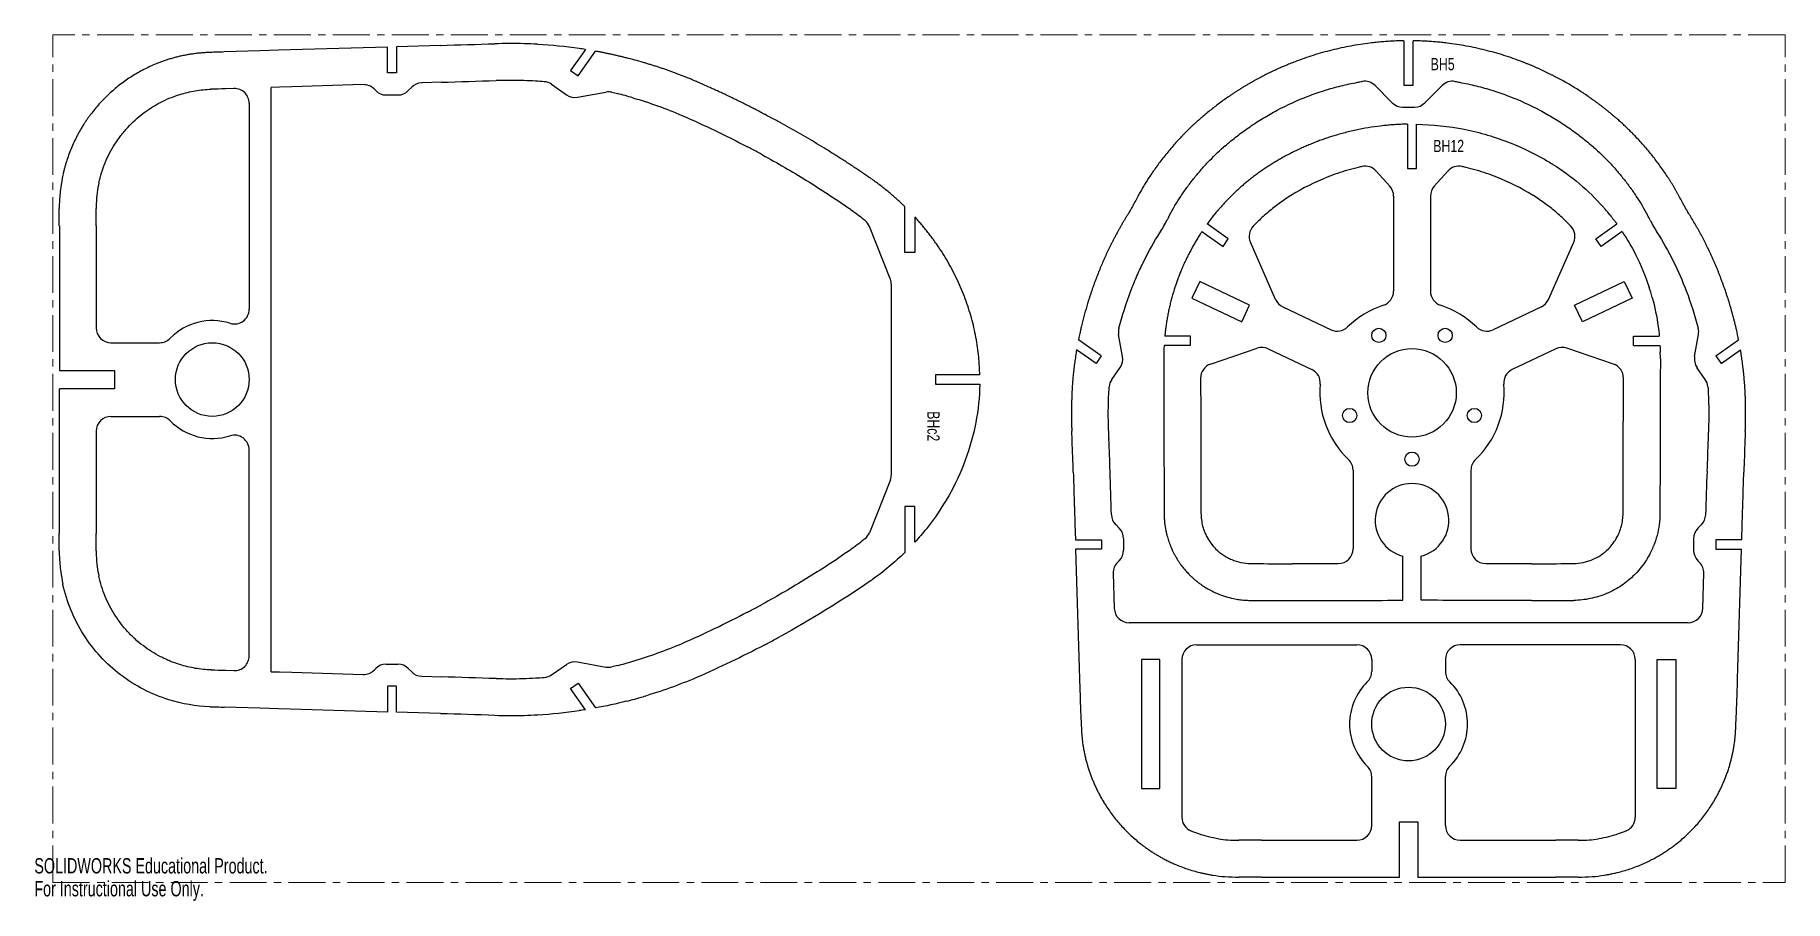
# Model space of a CAD drawing. Header units: inches. Extents: x 0 to 23.8, y 0 to 11.8.
import ezdxf

# ---------------------------------------------------------------- set-up
doc = ezdxf.new("R2010")
doc.units = ezdxf.units.IN
doc.header["$MEASUREMENT"] = 0
doc.linetypes.add('CENTERX2', pattern=[0.8, 0.5, -0.1, 0.1, -0.1])
doc.layers.add('PART_NAMES', color=1, linetype='Continuous')
doc.styles.add('SLDTEXTSTYLE0', font='TXT', dxfattribs={"width": 0.75})
doc.styles.add('SLDTEXTSTYLE1', font='TXT', dxfattribs={"width": 0.7})

msp = doc.modelspace()

# ---------------------------------------------------------------- texts
at = {"color": 7, "linetype": 'Continuous', "char_height": 0.2076, "attachment_point": 1, "style": 'SLDTEXTSTYLE1'}
for s, insert in [('SOLIDWORKS Educational Product.', (0, 0.579)), ('For Instructional Use Only.', (0, 0.268))]:
    msp.add_mtext(s, dxfattribs=dict(at, insert=insert))
at = {"layer": 'PART_NAMES', "char_height": 0.1667, "attachment_point": 1, "style": 'SLDTEXTSTYLE0'}
for s, insert in [('BH5', (18.943, 11.438)), ('BH12', (18.978, 10.327))]:
    msp.add_mtext(s, dxfattribs=dict(at, insert=insert))
at = {"layer": 'PART_NAMES', "insert": (12.281, 6.645), "char_height": 0.1667, "attachment_point": 1, "rotation": 270, "style": 'SLDTEXTSTYLE0'}
msp.add_mtext('BHc2', dxfattribs=at)

# ---------------------------------------------------------------- linework, layer by layer
at = {"color": 7, "linetype": 'CENTERX2', "lineweight": 18}
for p, q in [((0.25, 0.25), (0.25, 11.75)), ((23.75, 11.75), (0.25, 11.75)), ((23.75, 0.25), (23.75, 11.75)), ((0.25, 0.25), (23.75, 0.25))]:
    msp.add_line(p, q, dxfattribs=at)
at = {"color": 7, "linetype": 'Continuous', "lineweight": 25}
for p, q in [((18.58, 11.671), (18.58, 11.071)), ((18.705, 11.071), (18.705, 11.671)), ((3.059, 11.534), (2.577, 11.52)), ((3.313, 11.542), (3.059, 11.534)), ((3.476, 11.547), (3.313, 11.542)), ((4.789, 11.586), (3.476, 11.547)), ((4.789, 11.236), (4.789, 11.586)), ((5.509, 11.608), (4.914, 11.59)), ((4.914, 11.59), (4.914, 11.236)), ((7.475, 11.554), (7.274, 11.267)), ((7.376, 11.195), (7.611, 11.53)), ((4.914, 11.236), (4.789, 11.236)), ((7.274, 11.267), (7.376, 11.195)), ((2.708, 11.024), (2.592, 11.02)), ((3.328, 11.042), (3.214, 11.039)), ((3.214, 3.109), (3.214, 11.039)), ((3.491, 11.047), (3.328, 11.042)), ((4.461, 11.076), (3.491, 11.047)), ((4.608, 11.018), (4.631, 10.995)), ((4.772, 10.936), (4.931, 10.936)), ((5.073, 10.995), (5.12, 11.042)), ((5.524, 11.108), (5.255, 11.1)), ((7.017, 11.081), (7.218, 10.94)), ((7.368, 10.906), (7.755, 10.975)), ((18.188, 11.063), (18.422, 10.83)), ((18.58, 11.071), (18.705, 11.071)), ((18.864, 10.83), (19.098, 11.063)), ((2.914, 10.824), (2.914, 8.028)), ((18.563, 10.771), (18.723, 10.771)), ((15.823, 10.619), (15.805, 10.604)), ((18.628, 10.539), (18.628, 9.94)), ((18.753, 9.94), (18.753, 10.539)), ((21.481, 10.604), (21.463, 10.619)), ((16.151, 10.242), (16.134, 10.228)), ((21.151, 10.228), (21.135, 10.242)), ((18.389, 9.697), (18.204, 9.904)), ((18.628, 9.94), (18.753, 9.94)), ((18.991, 9.697), (19.176, 9.904)), ((18.44, 9.563), (18.44, 8.272)), ((18.94, 9.563), (18.94, 8.272)), ((11.811, 8.799), (11.811, 9.419)), ((11.946, 9.279), (11.946, 8.799)), ((0.339, 9.161), (0.339, 7.199)), ((0.839, 9.161), (0.839, 7.774)), ((11.613, 8.434), (11.329, 9.152)), ((15.84, 9.082), (16.127, 8.881)), ((16.198, 8.984), (15.911, 9.185)), ((21.182, 8.984), (21.469, 9.185)), ((21.54, 9.082), (21.254, 8.881)), ((11.946, 8.799), (11.811, 8.799)), ((16.127, 8.881), (16.198, 8.984)), ((16.839, 8.162), (16.497, 8.937)), ((20.542, 8.162), (20.883, 8.937)), ((21.254, 8.881), (21.182, 8.984)), ((11.627, 5.787), (11.627, 8.361)), ((15.81, 8.405), (15.703, 8.179)), ((16.487, 8.082), (15.81, 8.405)), ((20.893, 8.082), (21.57, 8.405)), ((21.57, 8.405), (21.678, 8.179)), ((15.703, 8.179), (16.38, 7.857)), ((16.38, 7.857), (16.487, 8.082)), ((21.001, 7.857), (20.893, 8.082)), ((21.678, 8.179), (21.001, 7.857)), ((16.936, 8.062), (17.591, 7.75)), ((20.445, 8.062), (19.79, 7.75)), ((14.474, 7.394), (14.165, 7.611)), ((14.763, 7.386), (14.71, 7.685)), ((15.686, 7.663), (15.336, 7.663)), ((15.686, 7.538), (15.686, 7.663)), ((21.695, 7.663), (22.045, 7.663)), ((21.695, 7.538), (21.695, 7.663)), ((22.523, 7.386), (22.576, 7.685)), ((22.812, 7.394), (23.121, 7.611)), ((1.039, 7.574), (1.7, 7.574)), ((14.403, 7.292), (14.14, 7.476)), ((14.474, 7.394), (14.403, 7.292)), ((15.686, 7.538), (15.326, 7.538)), ((15.958, 7.284), (16.59, 7.5)), ((16.74, 7.491), (17.332, 7.209)), ((20.64, 7.491), (20.048, 7.209)), ((21.423, 7.284), (20.791, 7.5)), ((21.695, 7.538), (22.054, 7.538)), ((22.812, 7.394), (22.883, 7.292)), ((22.883, 7.292), (23.146, 7.476)), ((0.339, 7.199), (1.089, 7.199)), ((1.089, 7.199), (1.089, 6.949)), ((12.826, 7.136), (12.226, 7.136)), ((12.226, 7.136), (12.226, 7.011)), ((14.618, 7.076), (14.73, 7.236)), ((15.322, 7.355), (15.322, 7.083)), ((22.059, 7.355), (22.058, 7.083)), ((22.668, 7.076), (22.556, 7.236)), ((0.339, 4.987), (0.339, 6.949)), ((1.089, 6.949), (0.339, 6.949)), ((12.226, 7.011), (12.826, 7.011)), ((15.322, 7.083), (15.324, 6.624)), ((15.822, 7.094), (15.822, 7.084)), ((15.822, 7.084), (15.824, 6.625)), ((21.557, 6.625), (21.558, 7.084)), ((21.558, 7.084), (21.558, 7.094)), ((22.058, 7.083), (22.057, 6.624)), ((1.039, 6.574), (1.7, 6.574)), ((0.839, 6.374), (0.839, 4.987)), ((2.914, 3.324), (2.914, 6.12)), ((11.613, 5.714), (11.329, 4.996)), ((17.89, 5.844), (17.89, 4.777)), ((19.49, 5.844), (19.49, 4.777)), ((11.946, 5.349), (11.811, 5.349)), ((11.811, 5.349), (11.811, 4.729)), ((11.946, 4.868), (11.946, 5.349)), ((15.327, 5.362), (15.327, 5.261)), ((15.827, 5.363), (15.827, 5.262)), ((21.553, 5.262), (21.554, 5.363)), ((14.116, 5.109), (14.123, 4.899)), ((14.671, 5.105), (14.718, 5.058)), ((22.615, 5.105), (22.568, 5.058)), ((23.163, 4.899), (23.17, 5.109)), ((14.123, 4.899), (14.476, 4.899)), ((14.126, 4.774), (14.175, 3.164)), ((14.476, 4.774), (14.126, 4.774)), ((14.476, 4.899), (14.476, 4.774)), ((14.776, 4.916), (14.776, 4.757)), ((22.51, 4.916), (22.51, 4.757)), ((23.163, 4.899), (22.81, 4.899)), ((22.81, 4.899), (22.81, 4.774)), ((22.81, 4.774), (23.16, 4.774)), ((23.111, 3.164), (23.16, 4.774)), ((14.718, 4.616), (14.695, 4.593)), ((17.069, 4.576), (17.194, 4.576)), ((17.194, 4.576), (17.245, 4.576)), ((17.245, 4.576), (17.391, 4.576)), ((18.565, 4.078), (18.565, 4.679)), ((18.815, 4.078), (18.815, 4.679)), ((19.989, 4.576), (20.135, 4.576)), ((20.135, 4.576), (20.186, 4.576)), ((20.186, 4.576), (20.311, 4.576)), ((22.568, 4.616), (22.591, 4.593)), ((14.637, 4.445), (14.651, 3.968)), ((22.635, 3.968), (22.649, 4.445)), ((17.071, 4.076), (17.195, 4.076)), ((17.195, 4.076), (17.246, 4.076)), ((17.246, 4.076), (17.392, 4.076)), ((20.134, 4.076), (19.988, 4.076)), ((20.185, 4.076), (20.134, 4.076)), ((20.31, 4.076), (20.185, 4.076)), ((22.435, 3.774), (14.851, 3.774)), ((15.768, 3.474), (17.943, 3.474)), ((21.518, 3.474), (19.343, 3.474)), ((2.592, 3.128), (2.708, 3.124)), ((3.214, 3.109), (3.328, 3.106)), ((3.328, 3.106), (3.491, 3.101)), ((3.491, 3.101), (4.461, 3.071)), ((4.608, 3.13), (4.631, 3.153)), ((4.772, 3.211), (4.931, 3.211)), ((5.073, 3.153), (5.12, 3.106)), ((7.017, 3.067), (7.218, 3.208)), ((7.368, 3.241), (7.755, 3.173)), ((14.175, 3.164), (14.18, 3.008)), ((15.268, 3.274), (15.018, 3.274)), ((15.018, 3.274), (15.018, 1.524)), ((15.268, 1.524), (15.268, 3.274)), ((15.568, 3.274), (15.568, 1.133)), ((18.143, 3.274), (18.143, 3.113)), ((19.143, 3.274), (19.143, 3.113)), ((21.718, 3.274), (21.718, 1.133)), ((22.018, 3.274), (22.268, 3.274)), ((22.018, 1.524), (22.018, 3.274)), ((22.268, 3.274), (22.268, 1.524)), ((23.106, 3.008), (23.111, 3.164)), ((4.914, 2.911), (4.789, 2.911)), ((4.789, 2.911), (4.789, 2.561)), ((4.914, 2.558), (4.914, 2.911)), ((5.255, 3.048), (5.524, 3.039)), ((7.274, 2.881), (7.376, 2.953)), ((7.475, 2.594), (7.274, 2.881)), ((7.376, 2.953), (7.611, 2.617)), ((14.18, 3.008), (14.187, 2.765)), ((23.099, 2.765), (23.106, 3.008)), ((3.059, 2.614), (2.577, 2.628)), ((3.313, 2.606), (3.059, 2.614)), ((3.476, 2.601), (3.313, 2.606)), ((4.789, 2.561), (3.476, 2.601)), ((5.509, 2.54), (4.914, 2.558)), ((18.143, 1.023), (18.143, 1.685)), ((19.143, 1.023), (19.143, 1.685)), ((15.018, 1.524), (15.268, 1.524)), ((22.268, 1.524), (22.018, 1.524)), ((18.518, 1.074), (18.768, 1.074)), ((18.518, 0.323), (18.518, 1.074)), ((18.768, 1.074), (18.768, 0.323)), ((16.647, 0.822), (17.943, 0.823)), ((19.343, 0.823), (20.639, 0.822)), ((16.647, 0.322), (18.518, 0.323)), ((18.768, 0.323), (20.639, 0.322))]:
    msp.add_line(p, q, dxfattribs=at)
for centre, radius in [((18.24, 7.673), 0.0968), ((19.14, 7.673), 0.0968), ((2.414, 7.074), 0.5), ((18.69, 6.894), 0.6), ((17.844, 6.586), 0.0968), ((19.536, 6.586), 0.0967), ((18.69, 5.994), 0.0968), ((18.643, 2.399), 0.5)]:
    msp.add_circle(centre, radius, dxfattribs=at)
for centre, radius, start, end in [((6.453, 5.043), 6.591, 88.3413, 91.7848), ((5.54, -86.906), 98.47, 91.7242, 91.83789), ((-16.57, 743.885), 732.609, 271.726982, 271.784822), ((6.453, 5.043), 6.591, 86.7382, 88.341), ((6.463, 5.209), 6.424, 81.6753, 86.7382), ((6.463, 5.208), 6.426, 73.7694, 75.8737), ((5.54, -86.906), 97.97, 91.7242, 91.83789), ((2.714, 10.824), 0.2, 0, 91.7252), ((4.467, 10.876), 0.2, 45, 91.7269), ((4.772, 11.136), 0.2, 225, 270), ((4.931, 11.136), 0.2, 270, 315), ((5.261, 10.9), 0.2, 91.7269, 135), ((-16.57, 743.885), 733.109, 271.726981, 271.784822), ((6.453, 5.043), 6.091, 88.2316, 91.7848), ((6.453, 5.043), 6.091, 86.7382, 88.2313), ((6.463, 5.209), 5.924, 85.5999, 86.7382), ((6.902, 10.917), 0.2, 55, 85.5999), ((7.333, 11.103), 0.2, 235, 280), ((7.79, 10.778), 0.2, 76.5967, 100), ((6.463, 5.208), 5.926, 73.7694, 75.8737), ((18.047, 10.922), 0.2, 45.0001, 99.513), ((19.239, 10.922), 0.2, 80.4867, 135), ((18.563, 10.971), 0.2, 225.0001, 270), ((18.723, 10.971), 0.2, 270, 315), ((1.627, -5.022), 17.746, 61.6656, 62.1826), ((3.641, -1.286), 13.502, 61.34, 61.6656), ((1.627, -5.022), 17.246, 61.6656, 62.1826), ((3.641, -1.286), 13.002, 61.34, 61.6656), ((18.363, 7.456), 2.992, 121.6795, 121.9899), ((19.017, 7.456), 2.992, 58.0101, 58.3205), ((2.454, 9.4), 2.115, 167.735, 172.3723), ((2.454, 9.4), 1.615, 167.735, 172.3855), ((9.158, 6.683), 3.812, 54.6483, 55.0503), ((18.055, 9.77), 0.2, 41.8446, 102.5441), ((19.325, 9.77), 0.2, 77.4559, 138.1554), ((2.454, 9.4), 2.115, 172.3731, 177.9183), ((2.454, 9.4), 1.615, 172.3866, 177.9183), ((18.361, 7.714), 3.86, 151.7394, 153.0105), ((18.363, 7.456), 2.492, 121.6795, 121.9899), ((18.24, 9.563), 0.2, 0, 41.8446), ((19.14, 9.563), 0.2, 138.1554, 180), ((19.017, 7.456), 2.492, 58.0101, 58.3206), ((18.925, 7.714), 3.86, 26.9895, 28.2606), ((2.5, 9.399), 2.162, 177.9183, 180.0509), ((-262.742, 9.163), 263.08, 359.9996, 0.05092), ((2.5, 9.399), 1.662, 177.9183, 180.0509), ((-262.742, 9.163), 263.58, 359.9996, 0.05092), ((18.361, 7.714), 3.36, 151.7394, 153.0104), ((18.415, 7.368), 3.094, 139.3736, 141.2159), ((18.409, 7.374), 3.085, 138.4913, 139.377), ((18.972, 7.374), 3.085, 40.623, 41.5087), ((18.965, 7.368), 3.094, 38.7841, 40.6264), ((18.925, 7.714), 3.36, 26.9895, 28.2606), ((11.143, 9.079), 0.2, 21.5597, 50.2751), ((16.68, 9.017), 0.2, 136.4427, 203.7785), ((20.7, 9.017), 0.2, 336.2215, 43.5573), ((11.427, 8.361), 0.2, 0, 21.5597), ((18.419, 7.364), 3.099, 161.8456, 164.5561), ((18.961, 7.364), 3.099, 15.4439, 18.1544), ((17.022, 8.243), 0.2, 203.7785, 244.515), ((18.69, 6.894), 1.25, 108.08, 134.3437), ((18.24, 8.272), 0.2, 288.08, 0), ((19.14, 8.272), 0.2, 180, 251.92), ((18.69, 6.894), 1.25, 45.6563, 71.92), ((20.359, 8.243), 0.2, 295.485, 336.2215), ((2.414, 7.074), 0.8, 72.5424, 135.573), ((2.714, 8.028), 0.2, 252.5424, 0), ((1.039, 7.774), 0.2, 179.9994, 270), ((1.7, 7.774), 0.2, 270, 315.573), ((19.357, 6.574), 5.295, 167.1473, 168.6996), ((14.907, 7.72), 0.2, 165.5356, 190), ((17.677, 7.931), 0.2, 244.515, 314.3437), ((19.704, 7.931), 0.2, 225.6563, 295.485), ((22.379, 7.72), 0.2, 350, 14.4644), ((17.929, 6.574), 5.295, 11.3004, 12.8527), ((14.566, 7.351), 0.2, 325, 10), ((18.501, 7.364), 3.18, 178.555, 180.1709), ((16.654, 7.31), 0.2, 64.515, 108.8356), ((20.726, 7.31), 0.2, 71.1644, 115.485), ((18.879, 7.364), 3.18, 359.8291, 1.445), ((22.72, 7.351), 0.2, 170, 215), ((16.022, 7.095), 0.2, 108.8356, 180.1519), ((17.246, 7.028), 0.2, 354.6863, 64.515), ((20.134, 7.028), 0.2, 115.485, 185.3137), ((21.358, 7.095), 0.2, 359.8481, 71.1644), ((14.781, 6.961), 0.2, 145, 175.9274), ((18.69, 6.894), 1.25, 174.6863, 226.3972), ((18.69, 6.894), 1.25, 313.6028, 5.3137), ((22.504, 6.961), 0.2, 4.0726, 35), ((1.039, 6.374), 0.2, 90, 180.0006), ((1.7, 6.374), 0.2, 44.427, 90), ((2.414, 7.074), 0.8, 224.427, 287.4576), ((2.714, 6.12), 0.2, 0, 107.4576), ((-42.882, 4.053), 57.004, 2.2837, 2.3318), ((-42.837, 4.054), 56.959, 2.2073, 2.2837), ((-43.238, 4.039), 57.36, 1.77433, 2.20728), ((-42.882, 4.053), 57.504, 2.28371, 2.33176), ((-42.837, 4.054), 57.459, 2.20728, 2.28371), ((-43.238, 4.039), 57.86, 1.77433, 2.20728), ((80.524, 4.039), 57.86, 177.79272, 178.22567), ((80.123, 4.054), 57.459, 177.71629, 177.79272), ((80.168, 4.053), 57.504, 177.66824, 177.71629), ((80.524, 4.039), 57.36, 177.79272, 178.22567), ((80.123, 4.054), 56.959, 177.7163, 177.7927), ((80.168, 4.053), 57.004, 177.6682, 177.7163), ((17.69, 5.844), 0.2, 0, 46.3972), ((19.69, 5.844), 0.2, 133.6028, 180), ((11.427, 5.787), 0.2, 338.4403, 0), ((18.69, 5.163), 0.5, 284.4775, 255.5225), ((14.812, 5.246), 0.2, 181.7382, 225), ((22.474, 5.246), 0.2, 315, 358.2618), ((-262.742, 4.985), 263.08, 359.94908, 0.0004), ((-262.742, 4.985), 263.58, 359.94908, 0.0004), ((11.143, 5.069), 0.2, 309.7249, 338.4403), ((14.576, 4.916), 0.2, 0, 45), ((16.511, 5.259), 0.684, 202.0283, 207.8952), ((20.87, 5.259), 0.684, 332.1043, 337.9713), ((22.71, 4.916), 0.2, 135, 180), ((2.5, 4.749), 2.162, 179.9491, 182.0817), ((2.5, 4.749), 1.662, 179.9491, 182.0817), ((9.158, 7.465), 3.312, 304.9497, 305.3517), ((14.576, 4.757), 0.2, 315, 0), ((16.511, 5.259), 1.184, 202.0283, 207.8957), ((17.69, 4.777), 0.2, 270.0904, 0), ((19.69, 4.777), 0.2, 180, 269.9096), ((20.87, 5.259), 1.184, 332.1043, 337.9717), ((22.71, 4.757), 0.2, 180, 225), ((2.454, 4.747), 2.115, 182.0817, 187.6269), ((2.454, 4.747), 1.615, 182.0817, 187.597), ((2.454, 4.747), 1.615, 187.5981, 192.2649), ((14.836, 4.451), 0.2, 135, 181.735), ((16.938, 66.05), 61.475, 269.59279, 270.02278), ((16.935, 67.618), 63.043, 270.02431, 270.12179), ((20.445, 67.618), 63.043, 269.87825, 269.97569), ((20.443, 66.05), 61.475, 269.97722, 270.40721), ((22.449, 4.451), 0.2, 358.265, 45), ((2.454, 4.747), 2.115, 187.6277, 192.265), ((9.158, 7.465), 3.812, 304.9497, 305.3517), ((16.938, 66.05), 61.975, 269.59279, 270.02278), ((16.935, 67.618), 63.543, 270.0243, 270.12175), ((20.445, 67.618), 63.543, 269.87825, 269.9757), ((20.443, 66.05), 61.975, 269.97722, 270.40721), ((1.627, 19.169), 17.246, 297.8174, 298.3344), ((3.641, 15.434), 13.002, 298.3344, 298.66), ((14.851, 3.974), 0.2, 181.7381, 270), ((22.435, 3.974), 0.2, 270, 358.2619), ((3.641, 15.434), 13.502, 298.3344, 298.66), ((2.714, 3.324), 0.2, 268.2748, 0), ((1.627, 19.169), 17.746, 297.8174, 298.3344), ((15.768, 3.274), 0.2, 90, 180), ((17.943, 3.274), 0.2, 0, 90), ((19.343, 3.274), 0.2, 90, 180), ((21.518, 3.274), 0.2, 0, 90), ((5.54, 101.054), 97.97, 268.16211, 268.27581), ((4.467, 3.271), 0.2, 268.2731, 315), ((4.772, 3.011), 0.2, 90, 135), ((4.931, 3.011), 0.2, 45, 90), ((5.261, 3.247), 0.2, 225, 268.2731), ((7.333, 3.044), 0.2, 80, 125), ((7.79, 3.37), 0.2, 260, 283.4033), ((6.463, 8.94), 5.926, 284.1263, 286.2306), ((17.943, 3.113), 0.2, 314.427, 0), ((19.343, 3.113), 0.2, 180, 225.573), ((-16.57, -729.737), 733.109, 88.215178, 88.273018), ((6.453, 9.105), 6.091, 268.2152, 271.6587), ((6.453, 9.105), 6.091, 271.659, 273.2618), ((6.463, 8.939), 5.924, 273.2618, 274.4001), ((6.902, 3.231), 0.2, 274.4001, 305), ((18.643, 2.399), 0.8, 134.427, 225.573), ((18.643, 2.399), 0.8, 314.427, 45.573), ((5.54, 101.054), 98.47, 268.16211, 268.2758), ((6.463, 8.94), 6.426, 284.1263, 286.2306), ((-16.57, -729.737), 732.609, 88.215178, 88.273018), ((6.453, 9.105), 6.591, 268.2152, 271.6587), ((6.453, 9.105), 6.591, 271.659, 273.2618), ((6.463, 8.939), 6.424, 273.2618, 278.3247), ((16.105, 2.402), 1.901, 182.9379, 188.5611), ((21.181, 2.402), 1.901, 351.4389, 357.0621), ((17.943, 1.685), 0.2, 0, 45.573), ((19.343, 1.685), 0.2, 134.427, 180), ((15.768, 1.133), 0.2, 180, 247.2635), ((17.943, 1.023), 0.2, 270.0383, 0), ((19.343, 1.023), 0.2, 180, 269.9617), ((21.518, 1.133), 0.2, 292.7375, 0), ((16.315, 2.438), 1.616, 261.0724, 265.586), ((16.332, 2.654), 1.832, 265.586, 270.2998), ((16.443, -18.512), 19.334, 90.0622, 90.2998), ((16.804, -351.421), 352.243, 90.02558, 90.06221), ((20.482, -351.421), 352.243, 89.93779, 89.97442), ((20.843, -18.512), 19.334, 89.7002, 89.9378), ((20.954, 2.654), 1.832, 269.7002, 274.414), ((20.97, 2.438), 1.616, 274.414, 278.9275), ((16.315, 2.438), 2.116, 261.0724, 265.586), ((16.332, 2.654), 2.332, 265.586, 270.2998), ((16.443, -18.512), 18.834, 90.0622, 90.2998), ((16.804, -351.421), 351.743, 90.02558, 90.06221), ((20.482, -351.421), 351.743, 89.93779, 89.97442), ((20.843, -18.512), 18.834, 89.7002, 89.9378), ((20.954, 2.654), 2.332, 269.7002, 274.414), ((20.97, 2.438), 2.116, 274.414, 278.9276)]:
    msp.add_arc(centre, radius, start, end, dxfattribs=at)
for points, knots in [([(18.58, 11.671), (18.566, 11.671), (18.538, 11.671), (18.496, 11.669), (18.454, 11.668), (18.412, 11.666), (18.37, 11.663), (18.328, 11.66), (18.286, 11.657), (18.245, 11.653), (18.203, 11.649), (18.161, 11.645), (18.046, 11.631), (17.859, 11.602), (17.602, 11.547), (17.35, 11.476), (17.161, 11.41), (17.033, 11.36), (16.964, 11.331), (16.895, 11.301), (16.827, 11.27), (16.759, 11.238), (16.692, 11.205), (16.648, 11.182), (16.626, 11.17)], [0, 0, 0, 0, 0.020659, 0.041311, 0.061958, 0.082603, 0.103248, 0.123893, 0.144542, 0.165196, 0.185858, 0.206529, 0.22721, 0.356092, 0.484987, 0.613794, 0.7426, 0.779407, 0.816184, 0.852941, 0.889691, 0.926443, 0.963209, 1, 1, 1, 1]), ([(20.66, 11.17), (20.648, 11.176), (20.624, 11.189), (20.589, 11.207), (20.553, 11.225), (20.516, 11.243), (20.48, 11.26), (20.443, 11.277), (20.407, 11.294), (20.37, 11.31), (20.333, 11.326), (20.296, 11.342), (20.258, 11.357), (20.221, 11.372), (20.114, 11.414), (19.936, 11.476), (19.684, 11.547), (19.427, 11.602), (19.228, 11.633), (19.09, 11.649), (19.013, 11.656), (18.937, 11.662), (18.86, 11.666), (18.783, 11.67), (18.731, 11.671), (18.705, 11.671)], [0, 0, 0, 0, 0.019813, 0.039618, 0.059416, 0.079208, 0.098998, 0.118786, 0.138574, 0.158363, 0.178157, 0.197956, 0.217762, 0.237577, 0.257402, 0.386198, 0.515015, 0.6439, 0.772792, 0.810697, 0.848572, 0.886427, 0.924275, 0.962129, 1, 1, 1, 1]), ([(1.826, 11.42), (1.817, 11.418), (1.8, 11.412), (1.775, 11.404), (1.75, 11.395), (1.725, 11.386), (1.701, 11.377), (1.676, 11.367), (1.631, 11.349), (1.566, 11.321), (1.455, 11.267), (1.321, 11.19), (1.169, 11.084), (1.027, 10.965), (0.917, 10.856), (0.835, 10.763), (0.787, 10.703), (0.75, 10.654), (0.723, 10.616), (0.697, 10.578), (0.68, 10.552), (0.671, 10.539)], [0, 0, 0, 0, 0.017865, 0.035724, 0.053581, 0.071437, 0.089297, 0.107162, 0.125036, 0.187541, 0.25006, 0.375034, 0.500012, 0.624973, 0.749958, 0.81246, 0.874976, 0.906241, 0.93749, 0.968738, 1, 1, 1, 1]), ([(2.381, 11.514), (2.372, 11.513), (2.353, 11.513), (2.325, 11.511), (2.297, 11.509), (2.269, 11.507), (2.241, 11.504), (2.213, 11.502), (2.184, 11.498), (2.156, 11.494), (2.128, 11.49), (2.091, 11.484), (2.045, 11.476), (1.989, 11.464), (1.934, 11.451), (1.88, 11.437), (1.844, 11.426), (1.826, 11.42)], [0, 0, 0, 0, 0.0499815, 0.0999422, 0.1498914, 0.1998381, 0.2497914, 0.2997604, 0.3497542, 0.3997818, 0.4498524, 0.4999748, 0.6001603, 0.7001829, 0.8001152, 0.90003, 1, 1, 1, 1]), ([(7.475, 11.554), (7.461, 11.556), (7.434, 11.56), (7.407, 11.564), (7.393, 11.566)], [0, 0, 0, 0, 0.499929, 1, 1, 1, 1]), ([(8.031, 11.439), (8.016, 11.443), (7.985, 11.451), (7.938, 11.462), (7.892, 11.473), (7.845, 11.483), (7.798, 11.493), (7.752, 11.503), (7.705, 11.513), (7.658, 11.522), (7.627, 11.527), (7.611, 11.53)], [0, 0, 0, 0, 0.111197, 0.222359, 0.33349, 0.444598, 0.555689, 0.666768, 0.777843, 0.888918, 1, 1, 1, 1]), ([(8.981, 11.119), (8.966, 11.125), (8.934, 11.139), (8.887, 11.158), (8.839, 11.178), (8.792, 11.196), (8.744, 11.215), (8.696, 11.233), (8.648, 11.251), (8.6, 11.268), (8.552, 11.285), (8.503, 11.301), (8.455, 11.317), (8.406, 11.333), (8.357, 11.348), (8.308, 11.363), (8.275, 11.373), (8.259, 11.378)], [0, 0, 0, 0, 0.066726, 0.133424, 0.2001, 0.266756, 0.333399, 0.400031, 0.466658, 0.533284, 0.599913, 0.66655, 0.733198, 0.799863, 0.866549, 0.93326, 1, 1, 1, 1]), ([(16.626, 11.17), (16.614, 11.164), (16.59, 11.151), (16.554, 11.131), (16.519, 11.111), (16.483, 11.091), (16.448, 11.071), (16.413, 11.05), (16.379, 11.029), (16.344, 11.007), (16.31, 10.985), (16.276, 10.963), (16.242, 10.94), (16.197, 10.91), (16.141, 10.871), (16.076, 10.823), (16.011, 10.774), (15.947, 10.724), (15.884, 10.672), (15.843, 10.637), (15.823, 10.619)], [0, 0, 0, 0, 0.041729, 0.083439, 0.125135, 0.16682, 0.208499, 0.250174, 0.29185, 0.33353, 0.375218, 0.416918, 0.458634, 0.500369, 0.58385, 0.667207, 0.750471, 0.833671, 0.916837, 1, 1, 1, 1]), ([(21.463, 10.619), (21.453, 10.628), (21.432, 10.646), (21.401, 10.672), (21.37, 10.698), (21.339, 10.724), (21.307, 10.749), (21.275, 10.774), (21.243, 10.799), (21.21, 10.823), (21.177, 10.847), (21.144, 10.871), (21.111, 10.894), (21.067, 10.925), (21.01, 10.963), (20.942, 11.007), (20.873, 11.05), (20.803, 11.091), (20.732, 11.132), (20.684, 11.157), (20.66, 11.17)], [0, 0, 0, 0, 0.0415802, 0.083158, 0.1247372, 0.1663216, 0.2079149, 0.2495211, 0.2911437, 0.3327867, 0.3744538, 0.4161487, 0.4578752, 0.4996371, 0.5830802, 0.6664637, 0.7498175, 0.8331716, 0.9165558, 1, 1, 1, 1]), ([(1.093, 10.27), (1.118, 10.31), (1.146, 10.349), (1.189, 10.405), (1.204, 10.424), (1.234, 10.46), (1.25, 10.478), (1.33, 10.564), (1.399, 10.627), (1.511, 10.713), (1.549, 10.739), (1.609, 10.778), (1.63, 10.79), (1.671, 10.813), (1.692, 10.825), (1.796, 10.879), (1.884, 10.915), (1.974, 10.943)], [0, 0, 0, 0, 0.125, 0.125, 0.1875, 0.1875, 0.25, 0.25, 0.5, 0.5, 0.625, 0.625, 0.6875, 0.6875, 0.75, 0.75, 1, 1, 1, 1]), ([(1.974, 10.943), (2.043, 10.964), (2.113, 10.981), (2.219, 10.999), (2.255, 11.003), (2.326, 11.01), (2.362, 11.013), (2.398, 11.014)], [0, 0, 0, 0, 0.5, 0.5, 0.75, 0.75, 1, 1, 1, 1]), ([(9.908, 10.673), (9.886, 10.685), (9.843, 10.708), (9.778, 10.741), (9.712, 10.775), (9.647, 10.808), (9.581, 10.841), (9.515, 10.873), (9.449, 10.905), (9.383, 10.937), (9.316, 10.968), (9.25, 10.999), (9.183, 11.029), (9.116, 11.059), (9.049, 11.089), (9.004, 11.109), (8.981, 11.119)], [0, 0, 0, 0, 0.071462, 0.142911, 0.214349, 0.285777, 0.357198, 0.428614, 0.500026, 0.571438, 0.642851, 0.714266, 0.785687, 0.857115, 0.928552, 1, 1, 1, 1]), ([(16.86, 10.728), (16.997, 10.801), (17.137, 10.865), (17.354, 10.948), (17.427, 10.973), (17.575, 11.02), (17.724, 11.061), (17.875, 11.094), (17.972, 11.112), (17.993, 11.116), (18.014, 11.119)], [0.3405615, 0.3405615, 0.3405615, 0.3405615, 0.5905615, 0.5905615, 0.7155615, 0.7155615, 0.8405615, 0.9655615, 0.9655615, 1, 1, 1, 1]), ([(19.272, 11.119), (19.293, 11.116), (19.314, 11.112), (19.411, 11.094), (19.562, 11.061), (19.711, 11.02), (19.858, 10.973), (19.932, 10.948), (20.148, 10.865), (20.289, 10.801), (20.426, 10.728)], [0, 0, 0, 0, 0.034312, 0.034312, 0.159312, 0.284312, 0.284312, 0.409312, 0.409312, 0.659312, 0.659312, 0.659312, 0.659312]), ([(16.151, 10.242), (16.205, 10.29), (16.261, 10.335), (16.374, 10.423), (16.433, 10.465), (16.551, 10.546), (16.611, 10.585), (16.734, 10.659), (16.796, 10.695), (16.86, 10.728)], [0, 0, 0, 0, 0.25, 0.25, 0.5, 0.5, 0.75, 0.75, 1, 1, 1, 1]), ([(20.426, 10.728), (20.489, 10.695), (20.552, 10.659), (20.675, 10.585), (20.735, 10.546), (20.853, 10.465), (20.911, 10.423), (21.025, 10.335), (21.08, 10.29), (21.135, 10.242)], [0, 0, 0, 0, 0.25, 0.25, 0.5, 0.5, 0.75, 0.75, 1, 1, 1, 1]), ([(0.671, 10.539), (0.667, 10.532), (0.657, 10.517), (0.643, 10.494), (0.629, 10.471), (0.616, 10.448), (0.603, 10.424), (0.59, 10.401), (0.567, 10.357), (0.536, 10.293), (0.498, 10.207), (0.464, 10.12), (0.439, 10.046), (0.421, 9.986), (0.409, 9.941), (0.397, 9.895), (0.39, 9.865), (0.387, 9.85)], [0, 0, 0, 0, 0.035668, 0.071342, 0.107029, 0.142733, 0.178461, 0.214219, 0.250012, 0.374953, 0.500006, 0.625029, 0.749998, 0.812599, 0.875112, 0.937569, 1, 1, 1, 1]), ([(11.342, 9.807), (11.322, 9.82), (11.282, 9.848), (11.223, 9.888), (11.163, 9.928), (11.103, 9.968), (11.043, 10.007), (10.983, 10.046), (10.922, 10.085), (10.861, 10.124), (10.8, 10.162), (10.719, 10.213), (10.616, 10.275), (10.493, 10.349), (10.368, 10.421), (10.243, 10.492), (10.159, 10.538), (10.117, 10.561)], [0, 0, 0, 0, 0.049953, 0.099912, 0.149876, 0.199848, 0.249829, 0.29982, 0.349823, 0.399838, 0.449868, 0.499914, 0.59992, 0.699922, 0.799928, 0.899951, 1, 1, 1, 1]), ([(15.805, 10.604), (15.796, 10.596), (15.777, 10.579), (15.748, 10.553), (15.721, 10.528), (15.693, 10.502), (15.666, 10.475), (15.638, 10.449), (15.612, 10.422), (15.585, 10.395), (15.528, 10.335), (15.443, 10.242), (15.334, 10.111), (15.231, 9.975), (15.153, 9.863), (15.098, 9.777), (15.062, 9.719), (15.027, 9.661), (14.993, 9.602), (14.971, 9.562), (14.961, 9.542)], [0, 0, 0, 0, 0.027814, 0.055627, 0.083443, 0.111265, 0.139094, 0.166934, 0.194787, 0.222657, 0.250546, 0.375538, 0.50062, 0.62552, 0.750389, 0.800378, 0.850318, 0.900224, 0.950113, 1, 1, 1, 1]), ([(18.628, 10.539), (18.616, 10.539), (18.593, 10.539), (18.558, 10.538), (18.523, 10.536), (18.488, 10.534), (18.454, 10.532), (18.419, 10.53), (18.384, 10.527), (18.304, 10.52), (18.18, 10.505), (18.011, 10.477), (17.844, 10.441), (17.713, 10.406), (17.615, 10.377), (17.55, 10.356), (17.485, 10.334), (17.421, 10.311), (17.379, 10.294), (17.357, 10.286)], [0, 0, 0, 0, 0.026768, 0.05353, 0.080288, 0.107046, 0.133805, 0.160568, 0.187338, 0.214117, 0.345144, 0.476153, 0.607145, 0.738112, 0.790521, 0.842896, 0.895255, 0.947617, 1, 1, 1, 1]), ([(22.325, 9.542), (22.319, 9.553), (22.307, 9.575), (22.289, 9.608), (22.27, 9.641), (22.251, 9.674), (22.232, 9.706), (22.212, 9.738), (22.192, 9.77), (22.172, 9.802), (22.127, 9.871), (22.055, 9.975), (21.952, 10.111), (21.843, 10.242), (21.751, 10.343), (21.68, 10.417), (21.631, 10.465), (21.582, 10.512), (21.532, 10.559), (21.498, 10.589), (21.481, 10.604)], [0, 0, 0, 0, 0.027713, 0.055425, 0.083139, 0.110858, 0.138583, 0.166319, 0.194067, 0.221831, 0.249613, 0.374467, 0.499382, 0.624449, 0.749456, 0.799637, 0.849766, 0.899858, 0.949931, 1, 1, 1, 1]), ([(0.875, 9.744), (0.886, 9.79), (0.898, 9.836), (0.926, 9.927), (0.943, 9.972), (0.979, 10.061), (0.999, 10.104), (1.043, 10.189), (1.067, 10.23), (1.093, 10.27)], [0, 0, 0, 0, 0.25, 0.25, 0.5, 0.5, 0.75, 0.75, 1, 1, 1, 1]), ([(15.401, 9.305), (15.448, 9.392), (15.498, 9.477), (15.58, 9.601), (15.608, 9.641), (15.666, 9.721), (15.726, 9.8), (15.789, 9.876), (15.854, 9.95), (15.887, 9.987), (15.989, 10.094), (16.06, 10.163), (16.134, 10.228)], [0, 0, 0, 0, 0.25, 0.25, 0.375, 0.375, 0.5, 0.625, 0.625, 0.75, 0.75, 1, 1, 1, 1]), ([(17.357, 10.286), (17.346, 10.281), (17.325, 10.273), (17.292, 10.259), (17.26, 10.246), (17.228, 10.232), (17.196, 10.217), (17.164, 10.202), (17.132, 10.187), (17.1, 10.172), (17.06, 10.152), (17.012, 10.128), (16.956, 10.098), (16.901, 10.067), (16.846, 10.035), (16.81, 10.013), (16.792, 10.002)], [0, 0, 0, 0, 0.05555, 0.111092, 0.16663, 0.222172, 0.277721, 0.333283, 0.388863, 0.444467, 0.5001, 0.600147, 0.70013, 0.800079, 0.900025, 1, 1, 1, 1]), ([(21.151, 10.228), (21.226, 10.163), (21.297, 10.094), (21.399, 9.987), (21.432, 9.95), (21.497, 9.876), (21.56, 9.8), (21.62, 9.721), (21.678, 9.641), (21.706, 9.601), (21.787, 9.477), (21.838, 9.392), (21.885, 9.305)], [0, 0, 0, 0, 0.25, 0.25, 0.375, 0.375, 0.5, 0.625, 0.625, 0.75, 0.75, 1, 1, 1, 1]), ([(9.877, 10.123), (10.08, 10.012), (10.28, 9.896), (10.674, 9.653), (10.867, 9.527), (11.058, 9.395)], [0, 0, 0, 0, 0.5, 0.5, 1, 1, 1, 1]), ([(16.779, 9.994), (16.769, 9.988), (16.75, 9.975), (16.721, 9.957), (16.692, 9.938), (16.664, 9.918), (16.635, 9.899), (16.608, 9.879), (16.58, 9.859), (16.552, 9.838), (16.525, 9.817), (16.498, 9.796), (16.471, 9.774), (16.444, 9.753), (16.41, 9.724), (16.369, 9.689), (16.322, 9.646), (16.275, 9.602), (16.23, 9.558), (16.185, 9.512), (16.141, 9.466), (16.113, 9.434), (16.099, 9.418)], [0, 0, 0, 0, 0.0384636, 0.0769108, 0.1153465, 0.1537753, 0.1922019, 0.2306312, 0.2690677, 0.3075163, 0.3459817, 0.3844686, 0.4229817, 0.4615258, 0.5001054, 0.5717041, 0.6431908, 0.7145955, 0.7859484, 0.85728, 0.9286204, 1, 1, 1, 1]), ([(11.811, 9.419), (11.802, 9.427), (11.785, 9.444), (11.75, 9.477), (11.706, 9.518), (11.651, 9.566), (11.596, 9.613), (11.539, 9.659), (11.482, 9.704), (11.423, 9.749), (11.383, 9.777), (11.364, 9.791)], [0, 0, 0, 0, 0.061563, 0.123238, 0.248017, 0.372873, 0.497854, 0.62301, 0.748387, 0.874035, 1, 1, 1, 1]), ([(18.012, 9.965), (17.995, 9.962), (17.978, 9.958), (17.914, 9.942), (17.867, 9.93), (17.725, 9.889), (17.633, 9.857), (17.541, 9.821)], [0.5814957, 0.5814957, 0.5814957, 0.5814957, 0.625, 0.625, 0.75, 0.75, 1, 1, 1, 1]), ([(19.839, 9.821), (19.748, 9.857), (19.655, 9.889), (19.514, 9.93), (19.466, 9.942), (19.402, 9.958), (19.385, 9.962), (19.369, 9.965)], [0, 0, 0, 0, 0.25, 0.25, 0.375, 0.375, 0.4184991, 0.4184991, 0.4184991, 0.4184991]), ([(17.044, 9.57), (16.99, 9.537), (16.939, 9.502), (16.838, 9.428), (16.789, 9.389), (16.693, 9.309), (16.647, 9.266), (16.58, 9.201), (16.557, 9.178), (16.536, 9.155)], [0, 0, 0, 0, 0.25, 0.25, 0.5, 0.5, 0.75, 0.75, 0.8767525, 0.8767525, 0.8767525, 0.8767525]), ([(20.845, 9.155), (20.823, 9.178), (20.801, 9.201), (20.733, 9.266), (20.687, 9.309), (20.592, 9.389), (20.543, 9.428), (20.442, 9.502), (20.39, 9.537), (20.337, 9.57)], [0.1232549, 0.1232549, 0.1232549, 0.1232549, 0.25, 0.25, 0.5, 0.5, 0.75, 0.75, 1, 1, 1, 1]), ([(11.074, 9.384), (11.134, 9.341), (11.192, 9.297), (11.256, 9.245), (11.264, 9.239), (11.271, 9.232)], [0.7164888, 0.7164888, 0.7164888, 0.7164888, 0.9664888, 0.9664888, 1, 1, 1, 1]), ([(12.101, 9.099), (12.094, 9.108), (12.079, 9.125), (12.058, 9.151), (12.036, 9.177), (12.014, 9.203), (11.991, 9.229), (11.969, 9.254), (11.953, 9.271), (11.946, 9.279)], [0, 0, 0, 0, 0.142527, 0.285141, 0.427857, 0.570688, 0.713646, 0.856746, 1, 1, 1, 1]), ([(14.846, 9.333), (14.838, 9.32), (14.822, 9.295), (14.799, 9.257), (14.776, 9.219), (14.753, 9.18), (14.731, 9.141), (14.709, 9.102), (14.688, 9.063), (14.666, 9.024), (14.646, 8.984), (14.625, 8.944), (14.599, 8.893), (14.569, 8.831), (14.534, 8.757), (14.501, 8.682), (14.468, 8.607), (14.437, 8.531), (14.418, 8.48), (14.408, 8.454)], [0, 0, 0, 0, 0.045409, 0.090817, 0.136227, 0.181644, 0.22707, 0.27251, 0.317966, 0.363443, 0.408945, 0.454475, 0.500036, 0.58336, 0.666655, 0.749945, 0.833251, 0.916595, 1, 1, 1, 1]), ([(14.921, 9.466), (14.917, 9.458), (14.909, 9.443), (14.897, 9.421), (14.885, 9.399), (14.872, 9.377), (14.859, 9.355), (14.85, 9.34), (14.846, 9.333)], [0, 0, 0, 0, 0.166536, 0.333075, 0.499653, 0.666309, 0.833079, 1, 1, 1, 1]), ([(16.004, 9.306), (15.997, 9.298), (15.985, 9.282), (15.966, 9.258), (15.948, 9.234), (15.929, 9.209), (15.917, 9.193), (15.911, 9.185)], [0, 0, 0, 0, 0.20006, 0.40007, 0.600051, 0.800021, 1, 1, 1, 1]), ([(22.44, 9.333), (22.436, 9.34), (22.427, 9.355), (22.414, 9.377), (22.401, 9.399), (22.389, 9.421), (22.377, 9.443), (22.369, 9.458), (22.365, 9.466)], [0, 0, 0, 0, 0.166921, 0.333691, 0.500347, 0.666925, 0.833464, 1, 1, 1, 1]), ([(22.878, 8.454), (22.873, 8.468), (22.862, 8.496), (22.846, 8.538), (22.829, 8.579), (22.812, 8.62), (22.794, 8.661), (22.776, 8.702), (22.758, 8.743), (22.739, 8.784), (22.72, 8.824), (22.701, 8.864), (22.675, 8.916), (22.644, 8.978), (22.606, 9.05), (22.566, 9.122), (22.525, 9.193), (22.484, 9.263), (22.455, 9.31), (22.44, 9.333)], [0, 0, 0, 0, 0.045499, 0.090978, 0.13644, 0.181889, 0.227328, 0.272762, 0.318193, 0.363626, 0.409064, 0.45451, 0.499968, 0.583466, 0.66687, 0.750203, 0.833487, 0.916745, 1, 1, 1, 1]), ([(12.826, 7.136), (12.826, 7.148), (12.825, 7.171), (12.824, 7.206), (12.822, 7.24), (12.82, 7.275), (12.818, 7.31), (12.812, 7.378), (12.801, 7.479), (12.781, 7.613), (12.755, 7.746), (12.712, 7.922), (12.644, 8.14), (12.558, 8.351), (12.478, 8.516), (12.413, 8.638), (12.343, 8.758), (12.28, 8.855), (12.227, 8.931), (12.186, 8.988), (12.144, 9.044), (12.115, 9.081), (12.101, 9.099)], [0, 0, 0, 0, 0.016269, 0.032537, 0.048808, 0.065083, 0.081363, 0.097652, 0.161195, 0.224813, 0.288505, 0.352312, 0.480282, 0.608906, 0.673515, 0.738346, 0.803393, 0.868683, 0.901426, 0.934217, 0.96707, 1, 1, 1, 1]), ([(14.875, 8.276), (14.901, 8.345), (14.929, 8.413), (14.988, 8.548), (15.02, 8.615), (15.118, 8.813), (15.191, 8.942), (15.269, 9.067)], [0, 0, 0, 0, 0.25, 0.25, 0.5, 0.5, 1, 1, 1, 1]), ([(15.84, 9.082), (15.836, 9.076), (15.828, 9.065), (15.809, 9.035), (15.782, 8.993), (15.749, 8.938), (15.718, 8.883), (15.687, 8.827), (15.667, 8.789), (15.657, 8.77)], [0, 0, 0, 0, 0.058267, 0.116558, 0.293447, 0.470161, 0.646774, 0.823362, 1, 1, 1, 1]), ([(15.657, 8.77), (15.652, 8.76), (15.642, 8.74), (15.627, 8.709), (15.613, 8.678), (15.598, 8.647), (15.584, 8.616), (15.571, 8.585), (15.554, 8.546), (15.535, 8.498), (15.514, 8.443), (15.493, 8.386), (15.481, 8.349), (15.474, 8.33)], [0, 0, 0, 0, 0.071411, 0.142815, 0.214219, 0.285634, 0.357066, 0.428525, 0.50002, 0.625066, 0.750047, 0.87501, 1, 1, 1, 1]), ([(14.408, 8.454), (14.402, 8.44), (14.391, 8.411), (14.376, 8.368), (14.36, 8.325), (14.345, 8.281), (14.331, 8.238), (14.316, 8.194), (14.302, 8.151), (14.286, 8.098), (14.268, 8.036), (14.248, 7.965), (14.229, 7.894), (14.211, 7.823), (14.2, 7.775), (14.195, 7.752)], [0, 0, 0, 0, 0.062542, 0.12506, 0.187561, 0.250049, 0.312527, 0.375002, 0.437478, 0.49996, 0.600092, 0.700143, 0.800131, 0.900077, 1, 1, 1, 1]), ([(23.091, 7.752), (23.088, 7.766), (23.081, 7.796), (23.07, 7.841), (23.059, 7.885), (23.047, 7.93), (23.035, 7.974), (23.023, 8.018), (23.01, 8.063), (22.993, 8.121), (22.97, 8.194), (22.941, 8.282), (22.91, 8.368), (22.889, 8.426), (22.878, 8.454)], [0, 0, 0, 0, 0.062444, 0.124897, 0.187362, 0.249844, 0.312348, 0.37488, 0.437444, 0.500044, 0.624989, 0.749939, 0.874929, 1, 1, 1, 1]), ([(15.432, 8.189), (15.429, 8.179), (15.423, 8.157), (15.415, 8.124), (15.407, 8.092), (15.399, 8.059), (15.392, 8.026), (15.385, 7.993), (15.378, 7.96), (15.372, 7.927), (15.366, 7.894), (15.361, 7.861), (15.356, 7.828), (15.352, 7.805), (15.351, 7.794)], [0, 0, 0, 0, 0.083456, 0.166855, 0.250208, 0.333525, 0.416816, 0.500091, 0.583361, 0.666637, 0.749928, 0.833246, 0.916599, 1, 1, 1, 1]), ([(15.351, 7.794), (15.349, 7.783), (15.346, 7.761), (15.343, 7.729), (15.339, 7.696), (15.337, 7.674), (15.336, 7.663)], [0, 0, 0, 0, 0.250094, 0.500107, 0.750066, 1, 1, 1, 1]), ([(14.14, 7.476), (14.137, 7.462), (14.132, 7.434), (14.126, 7.392), (14.12, 7.35), (14.114, 7.308), (14.108, 7.265), (14.102, 7.211), (14.094, 7.146), (14.087, 7.068), (14.081, 6.991), (14.079, 6.939), (14.077, 6.913)], [0, 0, 0, 0, 0.0751945, 0.1503864, 0.2255819, 0.300787, 0.3760079, 0.4512506, 0.5885354, 0.7257304, 0.8628729, 1, 1, 1, 1]), ([(15.326, 7.538), (15.326, 7.527), (15.325, 7.507), (15.324, 7.475), (15.323, 7.455), (15.323, 7.444)], [0, 0, 0, 0, 0.33316, 0.666483, 1, 1, 1, 1]), ([(23.209, 6.913), (23.208, 6.928), (23.206, 6.957), (23.203, 7.002), (23.2, 7.046), (23.196, 7.09), (23.192, 7.135), (23.188, 7.179), (23.181, 7.237), (23.172, 7.308), (23.16, 7.392), (23.151, 7.448), (23.146, 7.476)], [0, 0, 0, 0, 0.07835, 0.156703, 0.235066, 0.313445, 0.391848, 0.470282, 0.548754, 0.699204, 0.849604, 1, 1, 1, 1]), ([(14.077, 6.913), (14.076, 6.897), (14.075, 6.864), (14.073, 6.815), (14.072, 6.765), (14.071, 6.716), (14.07, 6.667), (14.07, 6.618), (14.07, 6.569), (14.07, 6.519), (14.071, 6.47), (14.073, 6.421), (14.074, 6.388), (14.075, 6.372)], [0, 0, 0, 0, 0.090949, 0.181872, 0.272774, 0.363661, 0.454541, 0.545419, 0.636302, 0.727195, 0.818105, 0.909038, 1, 1, 1, 1]), ([(23.211, 6.372), (23.212, 6.388), (23.213, 6.421), (23.215, 6.47), (23.216, 6.519), (23.216, 6.569), (23.216, 6.618), (23.216, 6.667), (23.215, 6.716), (23.214, 6.765), (23.213, 6.815), (23.211, 6.864), (23.209, 6.897), (23.209, 6.913)], [0, 0, 0, 0, 0.090962, 0.181895, 0.272805, 0.363698, 0.454581, 0.545459, 0.636339, 0.727226, 0.818128, 0.909051, 1, 1, 1, 1]), ([(15.324, 6.624), (15.324, 6.389), (15.325, 5.969), (15.326, 5.548), (15.327, 5.362)], [0, 0, 0, 0, 0.557568, 1, 1, 1, 1]), ([(14.095, 5.815), (14.098, 5.698), (14.105, 5.463), (14.113, 5.227), (14.116, 5.109)], [0, 0, 0, 0, 0.495372, 1, 1, 1, 1]), ([(23.17, 5.109), (23.173, 5.227), (23.18, 5.463), (23.188, 5.698), (23.191, 5.815)], [0, 0, 0, 0, 0.504628, 1, 1, 1, 1]), ([(15.327, 5.261), (15.327, 5.253), (15.327, 5.238), (15.328, 5.216), (15.329, 5.193), (15.33, 5.171), (15.332, 5.149), (15.334, 5.126), (15.336, 5.111), (15.337, 5.104)], [0, 0, 0, 0, 0.142933, 0.28576, 0.428528, 0.571287, 0.714086, 0.856974, 1, 1, 1, 1]), ([(15.337, 5.104), (15.338, 5.097), (15.34, 5.083), (15.344, 5.062), (15.347, 5.041), (15.351, 5.02), (15.356, 4.999), (15.361, 4.978), (15.367, 4.952), (15.376, 4.921), (15.387, 4.885), (15.4, 4.85), (15.409, 4.827), (15.413, 4.815)], [0, 0, 0, 0, 0.071394, 0.142759, 0.214121, 0.285502, 0.356926, 0.428416, 0.499994, 0.62517, 0.750146, 0.875048, 1, 1, 1, 1]), ([(21.503, 5.003), (21.514, 5.029), (21.523, 5.057), (21.538, 5.112), (21.544, 5.141), (21.547, 5.169)], [0, 0, 0, 0, 0.5, 0.5, 1, 1, 1, 1]), ([(11.055, 4.751), (10.865, 4.62), (10.672, 4.494), (10.279, 4.252), (10.08, 4.136), (9.877, 4.025)], [0, 0, 0, 0, 0.5, 0.5, 1, 1, 1, 1]), ([(11.271, 4.915), (11.264, 4.909), (11.256, 4.903), (11.192, 4.851), (11.134, 4.806), (11.074, 4.764)], [0, 0, 0, 0, 0.0335128, 0.0335128, 0.2835128, 0.2835128, 0.2835128, 0.2835128]), ([(15.906, 4.939), (15.922, 4.909), (15.94, 4.881), (15.98, 4.827), (16.002, 4.801), (16.026, 4.777)], [0, 0, 0, 0, 0.5, 0.5, 1, 1, 1, 1]), ([(16.026, 4.777), (16.057, 4.746), (16.091, 4.718), (16.146, 4.681), (16.165, 4.669), (16.204, 4.648), (16.224, 4.639), (16.284, 4.613), (16.326, 4.6), (16.413, 4.582), (16.457, 4.577), (16.501, 4.577)], [0, 0, 0, 0, 0.25, 0.25, 0.375, 0.375, 0.5, 0.5, 0.75, 0.75, 1, 1, 1, 1]), ([(20.879, 4.577), (20.924, 4.577), (20.968, 4.582), (21.032, 4.596), (21.054, 4.601), (21.096, 4.614), (21.116, 4.622), (21.177, 4.647), (21.215, 4.668), (21.289, 4.717), (21.323, 4.746), (21.354, 4.777)], [0, 0, 0, 0, 0.25, 0.25, 0.375, 0.375, 0.5, 0.5, 0.75, 0.75, 1, 1, 1, 1]), ([(21.354, 4.777), (21.378, 4.801), (21.4, 4.826), (21.44, 4.881), (21.458, 4.909), (21.474, 4.939)], [0, 0, 0, 0, 0.5, 0.5, 1, 1, 1, 1]), ([(15.465, 4.705), (15.468, 4.699), (15.475, 4.686), (15.486, 4.667), (15.497, 4.648), (15.508, 4.629), (15.52, 4.611), (15.532, 4.593), (15.545, 4.575), (15.56, 4.553), (15.579, 4.529), (15.601, 4.502), (15.624, 4.475), (15.647, 4.449), (15.664, 4.432), (15.672, 4.424)], [0, 0, 0, 0, 0.062475, 0.124916, 0.187344, 0.249781, 0.312247, 0.374766, 0.437358, 0.500045, 0.600266, 0.700284, 0.800187, 0.900063, 1, 1, 1, 1]), ([(1.093, 3.878), (1.067, 3.918), (1.043, 3.959), (0.999, 4.044), (0.979, 4.087), (0.943, 4.176), (0.926, 4.221), (0.898, 4.312), (0.886, 4.358), (0.875, 4.404)], [0, 0, 0, 0, 0.25, 0.25, 0.5, 0.5, 0.75, 0.75, 1, 1, 1, 1]), ([(15.672, 4.424), (15.677, 4.419), (15.687, 4.409), (15.702, 4.395), (15.717, 4.381), (15.733, 4.367), (15.749, 4.353), (15.765, 4.34), (15.781, 4.327), (15.798, 4.314), (15.814, 4.302), (15.832, 4.29), (15.875, 4.26), (15.946, 4.217), (16.05, 4.167), (16.158, 4.128), (16.244, 4.106), (16.307, 4.094), (16.345, 4.088), (16.383, 4.083), (16.421, 4.08), (16.459, 4.078), (16.485, 4.077), (16.497, 4.077)], [0, 0, 0, 0, 0.022801, 0.04557, 0.068314, 0.091041, 0.113757, 0.13647, 0.159187, 0.181915, 0.204661, 0.227432, 0.250235, 0.375253, 0.500228, 0.625171, 0.750095, 0.791839, 0.833487, 0.875082, 0.91667, 0.958294, 1, 1, 1, 1]), ([(17.392, 4.076), (17.597, 4.077), (17.988, 4.077), (18.379, 4.078), (18.565, 4.078)], [0, 0, 0, 0, 0.524616, 1, 1, 1, 1]), ([(1.974, 3.205), (1.929, 3.219), (1.884, 3.235), (1.818, 3.262), (1.797, 3.272), (1.754, 3.292), (1.733, 3.302), (1.628, 3.356), (1.549, 3.406), (1.437, 3.492), (1.401, 3.522), (1.348, 3.57), (1.331, 3.586), (1.298, 3.619), (1.281, 3.636), (1.201, 3.723), (1.144, 3.798), (1.093, 3.878)], [0, 0, 0, 0, 0.125, 0.125, 0.1875, 0.1875, 0.25, 0.25, 0.5, 0.5, 0.625, 0.625, 0.6875, 0.6875, 0.75, 0.75, 1, 1, 1, 1]), ([(2.398, 3.134), (2.326, 3.136), (2.254, 3.143), (2.148, 3.161), (2.113, 3.168), (2.043, 3.185), (2.008, 3.194), (1.974, 3.205)], [0, 0, 0, 0, 0.5, 0.5, 0.75, 0.75, 1, 1, 1, 1]), ([(14.187, 2.765), (14.188, 2.735), (14.19, 2.673), (14.194, 2.581), (14.197, 2.489), (14.202, 2.397), (14.205, 2.336), (14.206, 2.305)], [0, 0, 0, 0, 0.199503, 0.399251, 0.599248, 0.799496, 1, 1, 1, 1]), ([(23.08, 2.305), (23.081, 2.336), (23.084, 2.397), (23.088, 2.489), (23.092, 2.581), (23.096, 2.673), (23.098, 2.735), (23.099, 2.765)], [0, 0, 0, 0, 0.200504, 0.400752, 0.600749, 0.800497, 1, 1, 1, 1]), ([(14.225, 2.119), (14.226, 2.109), (14.229, 2.09), (14.235, 2.06), (14.24, 2.031), (14.246, 2.001), (14.252, 1.972), (14.259, 1.943), (14.266, 1.914), (14.274, 1.885), (14.284, 1.848), (14.297, 1.804), (14.314, 1.752), (14.332, 1.702), (14.352, 1.651), (14.366, 1.618), (14.373, 1.602)], [0, 0, 0, 0, 0.055523, 0.111026, 0.16652, 0.222016, 0.277525, 0.33306, 0.38863, 0.444249, 0.499926, 0.600095, 0.70012, 0.800069, 0.900007, 1, 1, 1, 1]), ([(22.913, 1.602), (22.917, 1.611), (22.925, 1.629), (22.936, 1.657), (22.947, 1.685), (22.958, 1.713), (22.968, 1.741), (22.977, 1.77), (22.987, 1.798), (22.995, 1.827), (23.006, 1.863), (23.018, 1.908), (23.031, 1.96), (23.042, 2.013), (23.053, 2.066), (23.058, 2.101), (23.061, 2.119)], [0, 0, 0, 0, 0.055556, 0.111087, 0.166606, 0.222123, 0.27765, 0.333198, 0.388779, 0.444404, 0.500083, 0.600245, 0.700251, 0.800169, 0.900063, 1, 1, 1, 1]), ([(14.373, 1.602), (14.377, 1.593), (14.384, 1.574), (14.397, 1.548), (14.409, 1.521), (14.422, 1.494), (14.435, 1.468), (14.449, 1.442), (14.463, 1.416), (14.478, 1.39), (14.492, 1.365), (14.508, 1.34), (14.523, 1.314), (14.565, 1.248), (14.639, 1.143), (14.753, 1.008), (14.878, 0.882), (14.981, 0.795), (15.055, 0.739), (15.096, 0.709), (15.138, 0.68), (15.18, 0.653), (15.223, 0.626), (15.267, 0.6), (15.296, 0.584), (15.311, 0.576)], [0, 0, 0, 0, 0.020867, 0.041715, 0.062547, 0.083367, 0.10418, 0.12499, 0.1458, 0.166615, 0.187439, 0.208276, 0.229129, 0.250004, 0.374967, 0.499939, 0.624909, 0.749905, 0.785685, 0.821414, 0.857111, 0.892798, 0.928495, 0.964222, 1, 1, 1, 1]), ([(21.975, 0.576), (21.983, 0.581), (22.001, 0.59), (22.026, 0.605), (22.052, 0.62), (22.077, 0.635), (22.102, 0.651), (22.127, 0.667), (22.151, 0.683), (22.176, 0.7), (22.2, 0.716), (22.224, 0.734), (22.248, 0.751), (22.31, 0.799), (22.408, 0.882), (22.533, 1.008), (22.647, 1.143), (22.725, 1.254), (22.774, 1.332), (22.8, 1.376), (22.825, 1.42), (22.849, 1.464), (22.871, 1.509), (22.893, 1.555), (22.907, 1.586), (22.913, 1.602)], [0, 0, 0, 0, 0.020876, 0.041732, 0.062572, 0.083401, 0.104222, 0.125039, 0.145858, 0.16668, 0.187512, 0.208356, 0.229217, 0.250099, 0.37508, 0.500065, 0.625022, 0.75, 0.785768, 0.821484, 0.857168, 0.892841, 0.928524, 0.964237, 1, 1, 1, 1]), ([(16.065, 0.842), (16.02, 0.849), (15.975, 0.858), (15.886, 0.88), (15.842, 0.893), (15.763, 0.92), (15.726, 0.933), (15.691, 0.948)], [0.2879837, 0.2879837, 0.2879837, 0.2879837, 0.5379837, 0.5379837, 0.7879837, 0.7879837, 1, 1, 1, 1]), ([(21.595, 0.948), (21.56, 0.933), (21.523, 0.92), (21.443, 0.893), (21.399, 0.88), (21.311, 0.858), (21.266, 0.849), (21.221, 0.842)], [0, 0, 0, 0, 0.2122862, 0.2122862, 0.4622862, 0.4622862, 0.7122862, 0.7122862, 0.7122862, 0.7122862]), ([(15.311, 0.576), (15.32, 0.571), (15.337, 0.562), (15.364, 0.548), (15.391, 0.535), (15.418, 0.522), (15.445, 0.51), (15.49, 0.49), (15.555, 0.463), (15.639, 0.433), (15.725, 0.406), (15.797, 0.387), (15.855, 0.373), (15.899, 0.364), (15.943, 0.355), (15.972, 0.351), (15.987, 0.348)], [0, 0, 0, 0, 0.041615, 0.083239, 0.124881, 0.16655, 0.208253, 0.249999, 0.374941, 0.499989, 0.62501, 0.749986, 0.81258, 0.875096, 0.937559, 1, 1, 1, 1]), ([(21.299, 0.348), (21.309, 0.35), (21.328, 0.353), (21.358, 0.358), (21.387, 0.364), (21.416, 0.37), (21.445, 0.376), (21.494, 0.388), (21.561, 0.406), (21.647, 0.433), (21.731, 0.463), (21.8, 0.492), (21.855, 0.516), (21.895, 0.535), (21.935, 0.555), (21.962, 0.569), (21.975, 0.576)], [0, 0, 0, 0, 0.041618, 0.083246, 0.124891, 0.166562, 0.208268, 0.250017, 0.374963, 0.500013, 0.625032, 0.750004, 0.812595, 0.875105, 0.937564, 1, 1, 1, 1])]:
    msp.add_open_spline(points, degree=3, knots=knots, dxfattribs=at)
for points in [[(7.836, 10.972), (7.861, 10.967), (7.885, 10.961), (7.909, 10.955)], [(8.119, 10.898), (8.345, 10.832), (8.568, 10.752), (8.785, 10.659)], [(8.785, 10.659), (9.087, 10.528), (9.384, 10.385), (9.675, 10.231)], [(18.753, 10.539), (18.97, 10.536), (19.403, 10.489), (19.821, 10.366), (20.023, 10.286)], [(20.023, 10.286), (20.219, 10.208), (20.408, 10.113), (20.588, 10.002)], [(20.602, 9.994), (20.855, 9.836), (21.084, 9.641), (21.282, 9.418)], [(17.541, 9.821), (17.373, 9.754), (17.21, 9.672), (17.055, 9.577)], [(20.325, 9.577), (20.171, 9.672), (20.008, 9.754), (19.839, 9.821)], [(11.058, 9.395), (11.063, 9.391), (11.069, 9.388), (11.074, 9.384)], [(21.377, 9.306), (21.408, 9.266), (21.439, 9.226), (21.469, 9.185)], [(15.269, 9.067), (15.304, 9.123), (15.337, 9.18), (15.366, 9.239)], [(21.54, 9.082), (21.607, 8.982), (21.668, 8.878), (21.723, 8.77)], [(21.919, 9.239), (21.949, 9.18), (21.982, 9.123), (22.017, 9.067)], [(22.017, 9.067), (22.174, 8.817), (22.306, 8.552), (22.411, 8.276)], [(21.723, 8.77), (21.795, 8.628), (21.856, 8.481), (21.906, 8.33)], [(14.714, 7.77), (14.758, 7.941), (14.812, 8.11), (14.875, 8.276)], [(21.948, 8.189), (21.984, 8.06), (22.011, 7.928), (22.029, 7.794)], [(22.411, 8.276), (22.474, 8.11), (22.528, 7.941), (22.572, 7.77)], [(22.029, 7.794), (22.035, 7.751), (22.04, 7.707), (22.045, 7.663)], [(22.054, 7.538), (22.056, 7.507), (22.057, 7.475), (22.058, 7.444)], [(12.826, 7.011), (12.823, 6.836), (12.786, 6.487), (12.644, 5.976), (12.418, 5.49), (12.214, 5.191), (12.101, 5.049)], [(14.574, 6.392), (14.567, 6.557), (14.568, 6.723), (14.577, 6.888)], [(14.577, 6.888), (14.578, 6.917), (14.58, 6.946), (14.582, 6.976)], [(22.704, 6.976), (22.706, 6.946), (22.708, 6.917), (22.709, 6.888)], [(22.709, 6.888), (22.718, 6.723), (22.718, 6.557), (22.712, 6.392)], [(15.824, 6.625), (15.825, 6.205), (15.826, 5.784), (15.827, 5.363)], [(21.554, 5.363), (21.555, 5.784), (21.556, 6.205), (21.557, 6.625)], [(22.057, 6.624), (22.056, 6.203), (22.054, 5.783), (22.054, 5.362)], [(14.612, 5.24), (14.606, 5.437), (14.6, 5.634), (14.594, 5.83)], [(22.692, 5.83), (22.685, 5.634), (22.679, 5.437), (22.673, 5.24)], [(15.827, 5.262), (15.827, 5.231), (15.829, 5.2), (15.833, 5.169)], [(21.547, 5.169), (21.551, 5.2), (21.553, 5.231), (21.553, 5.262)], [(22.053, 5.261), (22.053, 5.208), (22.05, 5.156), (22.043, 5.104)], [(22.054, 5.362), (22.054, 5.329), (22.054, 5.295), (22.053, 5.261)], [(12.101, 5.049), (12.051, 4.987), (12, 4.927), (11.946, 4.868)], [(15.833, 5.169), (15.841, 5.112), (15.855, 5.056), (15.877, 5.003)], [(22.043, 5.104), (22.03, 5.005), (22.004, 4.908), (21.967, 4.815)], [(11.811, 4.729), (11.673, 4.595), (11.523, 4.47), (11.364, 4.356)], [(17.391, 4.576), (17.491, 4.577), (17.591, 4.577), (17.69, 4.577)], [(19.69, 4.577), (19.79, 4.577), (19.889, 4.577), (19.989, 4.576)], [(21.916, 4.705), (21.861, 4.602), (21.791, 4.507), (21.708, 4.424)], [(0.671, 3.609), (0.537, 3.819), (0.44, 4.054), (0.387, 4.298)], [(11.342, 4.341), (10.947, 4.069), (10.538, 3.817), (10.117, 3.586)], [(21.708, 4.424), (21.654, 4.37), (21.536, 4.272), (21.333, 4.162), (21.112, 4.094), (20.959, 4.078), (20.883, 4.077)], [(19.988, 4.076), (19.597, 4.077), (19.206, 4.078), (18.815, 4.078)], [(9.675, 3.917), (9.383, 3.762), (9.085, 3.619), (8.782, 3.488)], [(1.826, 2.728), (1.708, 2.764), (1.478, 2.858), (1.164, 3.057), (0.889, 3.308), (0.738, 3.504), (0.671, 3.609)], [(8.782, 3.488), (8.566, 3.395), (8.344, 3.316), (8.119, 3.25)], [(9.908, 3.474), (9.605, 3.314), (9.296, 3.166), (8.981, 3.029)], [(7.909, 3.193), (7.885, 3.187), (7.861, 3.181), (7.836, 3.175)], [(8.981, 3.029), (8.746, 2.928), (8.505, 2.842), (8.259, 2.77)], [(2.381, 2.634), (2.193, 2.64), (2.006, 2.672), (1.826, 2.728)], [(8.031, 2.708), (7.892, 2.673), (7.752, 2.643), (7.611, 2.617)], [(7.475, 2.594), (7.448, 2.59), (7.42, 2.586), (7.393, 2.582)]]:
    msp.add_open_spline(points, degree=3, dxfattribs=at)

msp.set_redraw_order([(e.dxf.handle, doc.entitydb.next_handle()) for e in msp.query("TEXT MTEXT ATTDEF DIMENSION ARC_DIMENSION")])  # texts and dimensions are drawn at this point

doc.saveas('drawing.dxf')
